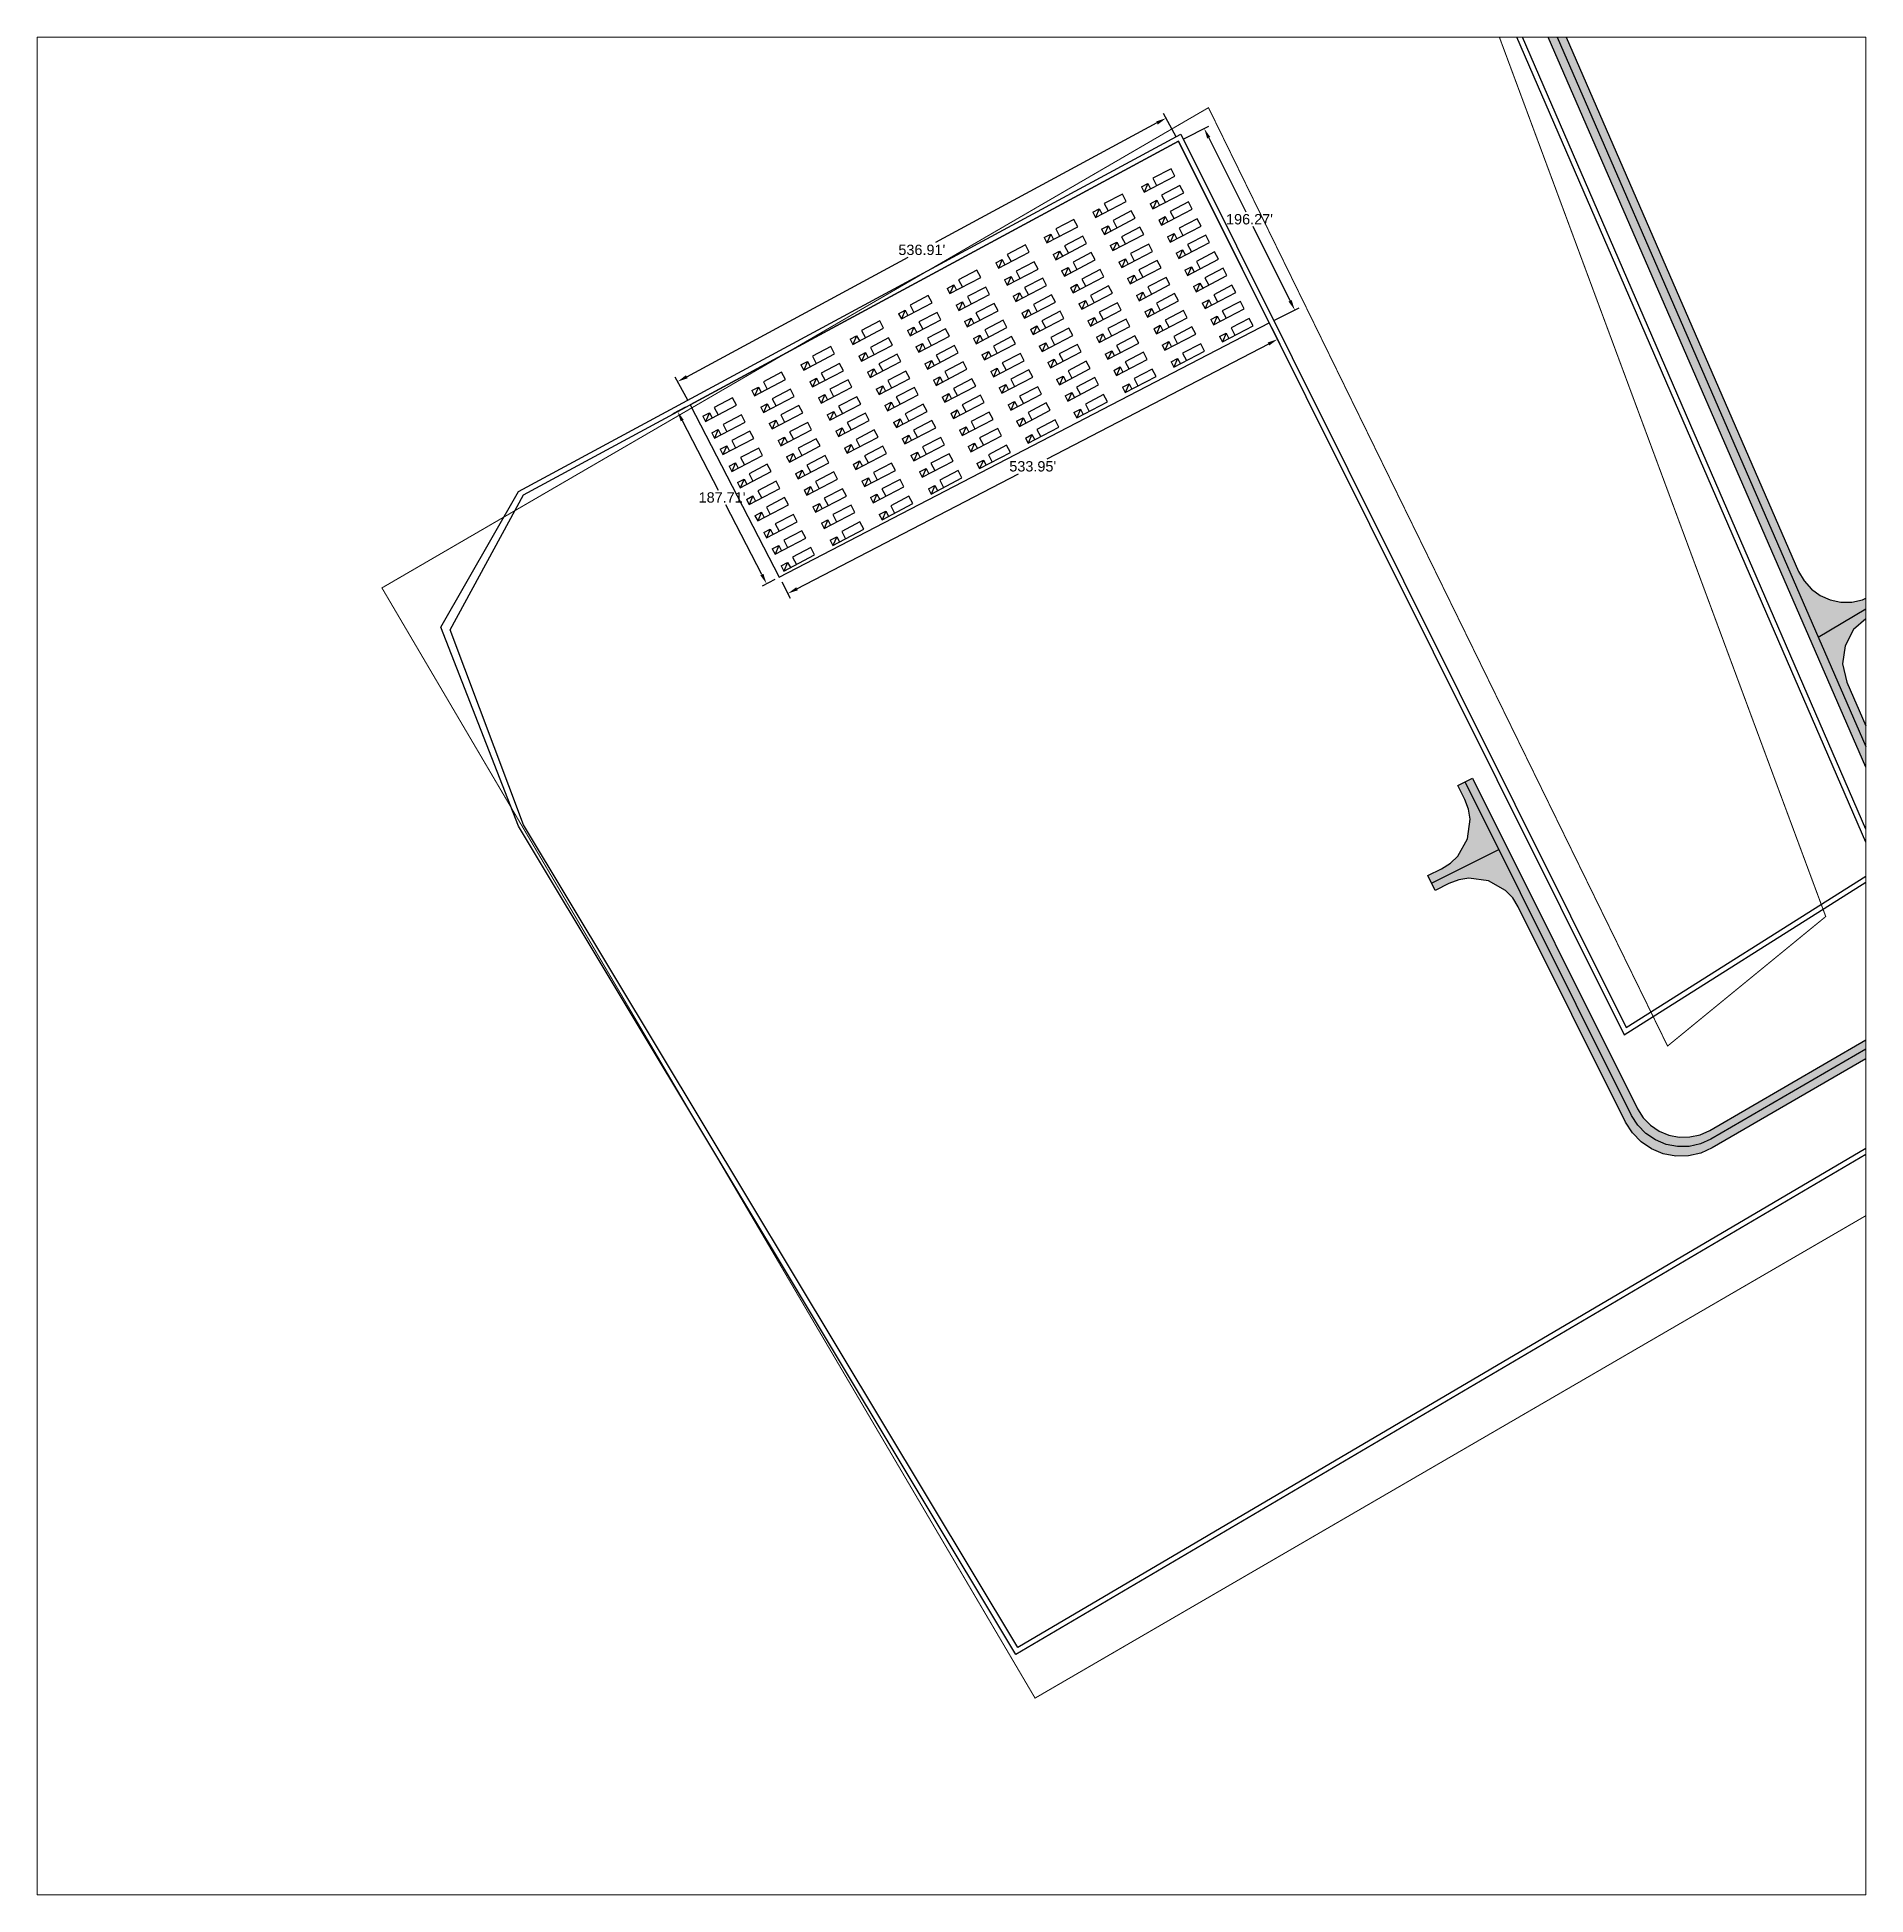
# Paper-space layout 'Layout1' of a CAD drawing. Header units: feet. Extents: x 11.2 to 29.6, y 4.8 to 23.6.
# The model-space entities are those that its viewports show. They can reach past a viewport. Long polylines and large blocks are cut down to what shows.
import ezdxf

# ---------------------------------------------------------------- set-up
doc = ezdxf.new("R2010")
doc.units = ezdxf.units.FT
doc.header["$MEASUREMENT"] = 0
doc.header["$PDSIZE"] = 5
doc.linetypes.add('HIDDEN2', pattern=[0.1875, 0.125, -0.0625])
doc.linetypes.add('TG-CENTER2', pattern=[0.37501, 0.25, -0.04167, 0.04167, -0.04167])
for name, color, linetype in [('BESS Dimensions', 3, 'Continuous'), ('C-FENCE', 7, 'FENCELINE1'), ('C-LOD', 2, 'LOD'), ('W-C-ROAD-CNTR', 7, 'TG-CENTER2'), ('W-C-ROAD-EDGE', 1, 'Continuous'), ('W-C-ROAD-HATCH', 253, 'Continuous')]:
    doc.layers.add(name, color=color, linetype=linetype)
doc.layers.add('C-ANNO-NPLT', color=2, linetype='Continuous', plot=False)
doc.styles.add('Linetypes', font='arial.ttf')
doc.styles.add('TG_DIMS', font='arial.ttf')
doc.linetypes.add('FENCELINE1', pattern='A,0.25,-0.1,[133,ltypeshp.shx,S=0.1,R=0,X=-0.1,Y=0],-0.1,1', length=1.45)
doc.linetypes.add('LOD', pattern='A,1,-0.2,["LOD",Linetypes,S=0.075,R=0,X=-0.15,Y=-0.05],-0.1', length=1.3)
doc.dimstyles.new('TG-PROPOSED-ANNO', dxfattribs={"dimtxt": 0.1, "dimasz": 0.1, "dimexe": 0.05, "dimexo": 0.05, "dimgap": 0.02, "dimtad": 0, "dimtih": 1, "dimtoh": 1, "dimdsep": 46, "dimtxsty": 'TG_DIMS', "dimcen": 0, "dimclrd": 256, "dimclre": 256, "dimclrt": 256, "dimaunit": 1, "dimadec": 6, "dimazin": 2, "dimtfac": 1, "dimtofl": 0, "dimtmove": 1, "dimatfit": 3, "dimfxl": 1, "dimtolj": 1, "dimtzin": 0, "dimarcsym": 0})

# ---------------------------------------------------------------- blocks, each defined once
blk = doc.blocks.new('*D118')
at = {"layer": 'BESS Dimensions', "lineweight": -2, "transparency": 16777216}
for p, q in [((2322282.3, 6723973.9), (2322270, 6723967.5)), ((2322279.1, 6723960.9), (2322313.9, 6723893.6)), ((2322356.1, 6723812), (2322321.3, 6723879.3)), ((2322368.6, 6723807.2), (2322356.3, 6723800.8))]:
    blk.add_line(p, q, dxfattribs=at)
at = {"layer": 'BESS Dimensions', "transparency": 16777216}
for points in [[(2322280.5, 6723961.7), (2322277.6, 6723960.2), (2322274.5, 6723969.8)], [(2322357.6, 6723812.7), (2322354.6, 6723811.2), (2322360.7, 6723803.1)]]:
    blk.add_solid(points, dxfattribs=at)
at = {"layer": 'Defpoints', "color": 0, "transparency": 16777216}
for p in [(2322286.8, 6723976.2), (2322360.7, 6723803.1), (2322373, 6723809.5)]:
    blk.add_point(p, dxfattribs=at)
at = {"layer": 'BESS Dimensions', "transparency": 16777216, "insert": (2322317.6, 6723886.5), "char_height": 10, "attachment_point": 5, "style": 'TG_DIMS'}
blk.add_mtext("\\A1;187.71'", dxfattribs=at)
blk = doc.blocks.new('*D119')
at = {"layer": 'BESS Dimensions', "lineweight": -2, "transparency": 16777216}
for p, q in [((2322849.2, 6724051.1), (2322857.4, 6724035.2)), ((2322846.2, 6724035), (2322631.9, 6723923.7)), ((2322390.1, 6723798.2), (2322604.5, 6723909.5)), ((2322375.3, 6723805), (2322383.6, 6723789.1))]:
    blk.add_line(p, q, dxfattribs=at)
at = {"layer": 'BESS Dimensions', "transparency": 16777216}
for points in [[(2322845.5, 6724036.5), (2322847, 6724033.6), (2322855.1, 6724039.7)], [(2322389.4, 6723799.7), (2322390.9, 6723796.7), (2322381.3, 6723793.6)]]:
    blk.add_solid(points, dxfattribs=at)
at = {"layer": 'Defpoints', "color": 0, "transparency": 16777216}
for p in [(2322846.9, 6724055.5), (2322855.1, 6724039.7), (2322373, 6723809.5)]:
    blk.add_point(p, dxfattribs=at)
at = {"layer": 'BESS Dimensions', "transparency": 16777216, "insert": (2322618.2, 6723916.6), "char_height": 10, "attachment_point": 5, "style": 'TG_DIMS'}
blk.add_mtext("\\A1;533.95'", dxfattribs=at)
blk = doc.blocks.new('*D120')
at = {"layer": 'BESS Dimensions', "lineweight": -2, "transparency": 16777216}
for p, q in [((2322738.4, 6724248.9), (2322524.1, 6724133.3)), ((2322756.9, 6724235.6), (2322744.8, 6724258)), ((2322283.5, 6724003.4), (2322497.7, 6724119)), ((2322284.4, 6723980.6), (2322272.3, 6724003.1))]:
    blk.add_line(p, q, dxfattribs=at)
at = {"layer": 'BESS Dimensions', "transparency": 16777216}
for points in [[(2322737.6, 6724250.4), (2322739.2, 6724247.4), (2322747.2, 6724253.6)], [(2322282.7, 6724004.9), (2322284.3, 6724001.9), (2322274.7, 6723998.7)]]:
    blk.add_solid(points, dxfattribs=at)
at = {"layer": 'Defpoints', "color": 0, "transparency": 16777216}
for p in [(2322759.3, 6724231.2), (2322274.7, 6723998.7), (2322286.8, 6723976.2)]:
    blk.add_point(p, dxfattribs=at)
at = {"layer": 'BESS Dimensions', "transparency": 16777216, "insert": (2322510.9, 6724126.1), "char_height": 10, "attachment_point": 5, "style": 'TG_DIMS'}
blk.add_mtext("\\A1;536.91'", dxfattribs=at)
blk = doc.blocks.new('*D121')
at = {"layer": 'BESS Dimensions', "lineweight": -2, "transparency": 16777216}
for p, q in [((2322763.8, 6724233.4), (2322788.6, 6724245.8)), ((2322788.5, 6724234.6), (2322824.3, 6724162.8)), ((2322867.2, 6724076.8), (2322831.4, 6724148.6)), ((2322851.4, 6724057.8), (2322876.1, 6724070.1))]:
    blk.add_line(p, q, dxfattribs=at)
at = {"layer": 'BESS Dimensions', "transparency": 16777216}
for points in [[(2322790, 6724235.3), (2322787, 6724233.8), (2322784.1, 6724243.5)], [(2322868.7, 6724077.6), (2322865.7, 6724076.1), (2322871.7, 6724067.9)]]:
    blk.add_solid(points, dxfattribs=at)
at = {"layer": 'Defpoints', "color": 0, "transparency": 16777216}
for p in [(2322759.3, 6724231.2), (2322784.1, 6724243.5), (2322846.9, 6724055.5)]:
    blk.add_point(p, dxfattribs=at)
at = {"layer": 'BESS Dimensions', "transparency": 16777216, "insert": (2322827.9, 6724155.7), "char_height": 10, "attachment_point": 5, "style": 'TG_DIMS'}
blk.add_mtext("\\A1;196.27'", dxfattribs=at)

msp = doc.modelspace()

# ---------------------------------------------------------------- hatches: boundary and pattern name
at = {"layer": 'W-C-ROAD-HATCH'}
h = msp.add_hatch(color=256, dxfattribs=at)
h.dxf.hatch_style = 1
edge = h.paths.add_edge_path()
edge.add_line((2323459.951, 6723364.145), (2323275.622, 6723257.083))
edge.add_arc((2323245.487, 6723308.966), 60, 206.503409, 300.148855, ccw=False)
edge.add_line((2323191.793, 6723282.191), (2323087.927, 6723490.483))
edge.add_arc((2323043.181, 6723468.17), 50, 26.503409, 116.503409)
edge.add_line((2323020.869, 6723512.916), (2323007.619, 6723506.309))
edge.add_line((2323007.619, 6723506.309), (2323000.479, 6723520.627))
edge.add_line((2323000.479, 6723520.627), (2323013.729, 6723527.234))
edge.add_arc((2322991.416, 6723571.98), 50, 296.503409, 386.503409)
edge.add_line((2323036.162, 6723594.292), (2323029.468, 6723607.716))
edge.add_line((2323029.468, 6723607.716), (2323043.786, 6723614.856))
edge.add_line((2323043.786, 6723614.856), (2323203.258, 6723295.053))
edge.add_arc((2323248.003, 6723317.366), 50, 206.503409, 300.148855)
edge.add_line((2323273.115, 6723274.13), (2323477.186, 6723392.658))
edge.add_arc((2323452.074, 6723435.894), 50, 300.148855, 383.499445)
edge.add_line((2323497.927, 6723455.831), (2323113.735, 6724339.436))
edge.add_arc((2323166.925, 6724362.563), 58, 194.642672, 203.499445, ccw=False)
edge.add_line((2323110.808, 6724347.901), (2323090.444, 6724425.844))
edge.add_arc((2323049.808, 6724415.227), 42, 14.642672, 29.170996)
edge.add_line((2323086.481, 6724435.699), (2323021.84, 6724551.498))
edge.add_arc((2323072.483, 6724579.768), 58, 203.499445, 209.170996, ccw=False)
edge.add_line((2323019.294, 6724556.641), (2322451.222, 6725863.151))
edge.add_arc((2322506.246, 6725887.075), 60, 119.555173, 203.499445, ccw=False)
edge.add_line((2322476.65, 6725939.268), (2322736.837, 6726086.806))
edge.add_line((2322736.837, 6726086.806), (2325708.502, 6727855.738))
edge.add_line((2325708.502, 6727855.738), (2325826.729, 6727926.114))
edge.add_arc((2325860.488, 6727869.402), 66, 115.796707, 120.763913, ccw=False)
edge.add_line((2325831.766, 6727928.824), (2325884.679, 6727954.4))
edge.add_arc((2325862.92, 6727999.417), 50, 295.796707, 305.379842)
edge.add_line((2325891.87, 6727958.65), (2325972.454, 6728015.876))
edge.add_arc((2326010.668, 6727962.064), 66, 112.358663, 125.379842, ccw=False)
edge.add_line((2325985.561, 6728023.102), (2326032.561, 6728042.435))
edge.add_arc((2326007.455, 6728103.473), 66, 292.358663, 300.783649)
edge.add_line((2326041.233, 6728046.772), (2328935.427, 6729770.938))
edge.add_arc((2328909.086, 6729813.437), 50, 301.790884, 380.064633)
edge.add_arc((2329003.017, 6729847.745), 50, -61.788946, 200.064633, ccw=False)
edge.add_line((2329026.653, 6729803.684), (2328967.848, 6729772.209))
edge.add_line((2328967.848, 6729772.209), (2328942.43, 6729756.455))
edge.add_line((2328942.43, 6729756.455), (2326096.789, 6728061.237))
edge.add_arc((2326122.379, 6728018.281), 50, 120.783291, 205.083089)
edge.add_line((2326077.094, 6727997.085), (2326165.288, 6727808.667))
edge.add_arc((2326210.572, 6727829.863), 50, 205.083089, 215.448382)
edge.add_line((2326169.84, 6727800.865), (2326420.787, 6727448.379))
edge.add_arc((2326461.519, 6727477.378), 50, 215.448382, 300.778752)
edge.add_line((2326487.105, 6727434.42), (2329287.327, 6729102.28))
edge.add_arc((2329260.986, 6729144.779), 50, 301.790884, 380.064633)
edge.add_arc((2329354.917, 6729179.087), 50, -61.788946, 200.064633, ccw=False)
edge.add_line((2329378.553, 6729135.027), (2329319.748, 6729103.551))
edge.add_line((2329319.748, 6729103.551), (2329294.33, 6729087.797))
edge.add_line((2329294.33, 6729087.797), (2326490.541, 6727417.844))
edge.add_arc((2326459.838, 6727469.393), 60, 215.448382, 300.778277, ccw=False)
edge.add_line((2326410.96, 6727434.595), (2326156.806, 6727791.585))
edge.add_arc((2326210.572, 6727829.863), 66, 205.083089, 215.448382, ccw=False)
edge.add_line((2326150.797, 6727801.884), (2326069.285, 6727976.026))
edge.add_arc((2326024, 6727954.829), 50, 25.083089, 35.429931)
edge.add_line((2326064.742, 6727983.814), (2326057.741, 6727993.654))
edge.add_arc((2326017, 6727964.669), 50, 35.429931, 112.358663)
edge.add_line((2325997.98, 6728010.91), (2325991.859, 6728008.392))
edge.add_arc((2326011.64, 6727960.301), 52, 112.358663, 125.379842)
edge.add_line((2325981.532, 6728002.698), (2325901.271, 6727945.702))
edge.add_arc((2325861.899, 6728001.145), 68, 295.796707, 305.379842, ccw=False)
edge.add_line((2325891.491, 6727939.921), (2325838.729, 6727914.419))
edge.add_arc((2325860.488, 6727869.402), 50, 115.796707, 120.763913)
edge.add_line((2325834.913, 6727912.366), (2325716.125, 6727841.655))
edge.add_line((2325716.125, 6727841.655), (2322744.876, 6726072.971))
edge.add_line((2322744.876, 6726072.971), (2322489.237, 6725928.012))
edge.add_arc((2322513.901, 6725884.518), 50, 119.555173, 203.499445)
edge.add_line((2322468.047, 6725864.581), (2322731.963, 6725257.6))
edge.add_arc((2322777.816, 6725277.537), 50, 203.499445, 300.790737)
edge.add_line((2322803.412, 6725234.585), (2325829.754, 6727037.984))
edge.add_arc((2325803.413, 6727080.483), 50, 301.790884, 380.064633)
edge.add_arc((2325897.343, 6727114.791), 50, -61.788946, 200.064633, ccw=False)
edge.add_line((2325920.98, 6727070.731), (2325862.175, 6727039.255))
edge.add_line((2325862.175, 6727039.255), (2325836.757, 6727023.501))
edge.add_line((2325836.757, 6727023.501), (2322798.852, 6725213.243))
edge.add_arc((2322824.447, 6725170.291), 50, 120.790737, 203.499445)
edge.add_line((2322778.594, 6725150.354), (2323033.967, 6724563.021))
edge.add_arc((2323072.483, 6724579.768), 42, 203.499445, 209.170996)
edge.add_line((2323035.81, 6724559.297), (2323100.452, 6724443.497))
edge.add_arc((2323049.808, 6724415.227), 58, 14.642672, 29.170996, ccw=False)
edge.add_line((2323105.924, 6724429.889), (2323126.289, 6724351.945))
edge.add_arc((2323166.925, 6724362.563), 42, 194.642672, 203.499445)
edge.add_line((2323128.408, 6724345.816), (2323359.186, 6723815.049))
edge.add_arc((2323405.039, 6723834.986), 50, 203.499445, 300.847461)
edge.add_line((2323430.677, 6723792.059), (2323514.492, 6723842.117))
edge.add_line((2323514.492, 6723842.117), (2325645.446, 6725111.355))
edge.add_line((2325645.446, 6725111.355), (2325660.117, 6725120.093))
edge.add_arc((2325634.53, 6725163.05), 50, 300.778858, 360)
edge.add_line((2325684.53, 6725163.05), (2325684.53, 6725243.37))
edge.add_arc((2325744.53, 6725243.37), 60, 128.435555, 180, ccw=False)
edge.add_line((2325707.232, 6725290.368), (2325717.985, 6725298.902))
edge.add_arc((2325686.903, 6725338.067), 50, 308.435555, 397.288584)
edge.add_line((2325726.683, 6725368.358), (2325725.199, 6725370.308))
edge.add_line((2325725.199, 6725370.308), (2325796.997, 6725276.021))
edge.add_line((2325796.997, 6725276.021), (2325796.974, 6725276.051))
edge.add_arc((2325757.194, 6725245.76), 50, 37.288584, 128.435555)
edge.add_line((2325726.112, 6725284.925), (2325719.449, 6725279.637))
edge.add_arc((2325750.53, 6725240.472), 50, 128.435555, 180)
edge.add_line((2325700.53, 6725240.472), (2325700.53, 6725159.641))
edge.add_arc((2325640.53, 6725159.641), 60, -59.221142, 0, ccw=False)
edge.add_line((2325671.234, 6725108.092), (2325653.633, 6725097.608))
edge.add_line((2325653.633, 6725097.608), (2323522.687, 6723828.375))
edge.add_line((2323522.687, 6723828.375), (2323426.038, 6723770.652))
edge.add_arc((2323451.676, 6723727.725), 50, 120.847461, 203.499445)
edge.add_line((2323405.823, 6723707.788), (2323514.089, 6723458.763))
edge.add_arc((2323455.89, 6723434.641), 63, -59.851145, 22.511986, ccw=False)
edge.add_line((2323487.531, 6723380.164), (2323459.951, 6723364.145))

# ---------------------------------------------------------------- linework, layer by layer
at = {"layer": 'BESS Dimensions'}
for p, q in [((2322759.291, 6724231.177), (2322286.79, 6723976.192)), ((2322846.876, 6724055.535), (2322759.291, 6724231.177)), ((2322725.918, 6724182.042), (2322755.678, 6724197.604)), ((2322751.971, 6724204.693), (2322734.359, 6724195.483)), ((2322734.359, 6724195.483), (2322738.066, 6724188.394)), ((2322755.678, 6724197.604), (2322751.971, 6724204.693)), ((2322705.005, 6724180.134), (2322687.392, 6724170.924)), ((2322708.712, 6724173.045), (2322705.005, 6724180.134)), ((2322723.265, 6724187.115), (2322729.579, 6724190.417)), ((2322723.265, 6724187.115), (2322725.918, 6724182.042)), ((2322729.579, 6724190.417), (2322725.918, 6724182.042)), ((2322729.579, 6724190.417), (2322732.232, 6724185.343)), ((2322734.464, 6724165.7), (2322764.224, 6724181.261)), ((2322760.517, 6724188.351), (2322742.904, 6724179.141)), ((2322742.904, 6724179.141), (2322746.611, 6724172.052)), ((2322764.224, 6724181.261), (2322760.517, 6724188.351)), ((2322676.299, 6724162.556), (2322682.613, 6724165.858)), ((2322676.299, 6724162.556), (2322678.952, 6724157.483)), ((2322678.952, 6724157.483), (2322708.712, 6724173.045)), ((2322682.613, 6724165.858), (2322678.952, 6724157.483)), ((2322682.613, 6724165.858), (2322685.266, 6724160.784)), ((2322687.392, 6724170.924), (2322691.099, 6724163.835)), ((2322713.55, 6724163.792), (2322695.938, 6724154.582)), ((2322717.257, 6724156.702), (2322713.55, 6724163.792)), ((2322731.811, 6724170.773), (2322738.125, 6724174.074)), ((2322731.811, 6724170.773), (2322734.464, 6724165.7)), ((2322738.125, 6724174.074), (2322734.464, 6724165.7)), ((2322738.125, 6724174.074), (2322740.778, 6724169.001)), ((2322740.063, 6724154.992), (2322746.377, 6724158.293)), ((2322742.716, 6724149.918), (2322772.476, 6724165.48)), ((2322746.377, 6724158.293), (2322742.716, 6724149.918)), ((2322746.377, 6724158.293), (2322749.03, 6724153.22)), ((2322768.769, 6724172.57), (2322751.156, 6724163.36)), ((2322751.156, 6724163.36), (2322754.863, 6724156.271)), ((2322772.476, 6724165.48), (2322768.769, 6724172.57)), ((2322629.332, 6724137.997), (2322635.646, 6724141.299)), ((2322631.985, 6724132.924), (2322661.745, 6724148.485)), ((2322635.646, 6724141.299), (2322631.985, 6724132.924)), ((2322635.646, 6724141.299), (2322638.299, 6724136.225)), ((2322658.038, 6724155.575), (2322640.426, 6724146.365)), ((2322640.426, 6724146.365), (2322644.133, 6724139.276)), ((2322661.745, 6724148.485), (2322658.038, 6724155.575)), ((2322684.844, 6724146.214), (2322691.158, 6724149.515)), ((2322684.844, 6724146.214), (2322687.497, 6724141.14)), ((2322687.497, 6724141.14), (2322717.257, 6724156.702)), ((2322691.158, 6724149.515), (2322687.497, 6724141.14)), ((2322691.158, 6724149.515), (2322693.811, 6724144.442)), ((2322695.749, 6724125.359), (2322725.509, 6724140.921)), ((2322695.938, 6724154.582), (2322699.645, 6724147.493)), ((2322721.802, 6724148.01), (2322704.19, 6724138.801)), ((2322725.509, 6724140.921), (2322721.802, 6724148.01)), ((2322740.063, 6724154.992), (2322742.716, 6724149.918)), ((2322748.608, 6724138.649), (2322754.922, 6724141.951)), ((2322751.261, 6724133.576), (2322781.021, 6724149.138)), ((2322754.922, 6724141.951), (2322751.261, 6724133.576)), ((2322754.922, 6724141.951), (2322757.575, 6724136.878)), ((2322777.314, 6724156.227), (2322759.702, 6724147.018)), ((2322759.702, 6724147.018), (2322763.409, 6724139.928)), ((2322785.566, 6724140.446), (2322767.954, 6724131.237)), ((2322781.021, 6724149.138), (2322777.314, 6724156.227)), ((2322789.273, 6724133.357), (2322785.566, 6724140.446)), ((2322585.019, 6724108.365), (2322614.779, 6724123.926)), ((2322611.072, 6724131.016), (2322593.459, 6724121.806)), ((2322593.459, 6724121.806), (2322597.166, 6724114.717)), ((2322614.779, 6724123.926), (2322611.072, 6724131.016)), ((2322629.332, 6724137.997), (2322631.985, 6724132.924)), ((2322637.878, 6724121.655), (2322644.192, 6724124.956)), ((2322637.878, 6724121.655), (2322640.531, 6724116.581)), ((2322640.531, 6724116.581), (2322670.291, 6724132.143)), ((2322644.192, 6724124.956), (2322640.531, 6724116.581)), ((2322644.192, 6724124.956), (2322646.845, 6724119.883)), ((2322666.584, 6724139.232), (2322648.971, 6724130.023)), ((2322648.971, 6724130.023), (2322652.678, 6724122.934)), ((2322674.836, 6724123.451), (2322657.223, 6724114.242)), ((2322670.291, 6724132.143), (2322666.584, 6724139.232)), ((2322678.543, 6724116.362), (2322674.836, 6724123.451)), ((2322693.096, 6724130.433), (2322699.41, 6724133.734)), ((2322693.096, 6724130.433), (2322695.749, 6724125.359)), ((2322699.41, 6724133.734), (2322695.749, 6724125.359)), ((2322699.41, 6724133.734), (2322702.063, 6724128.661)), ((2322704.19, 6724138.801), (2322707.897, 6724131.712)), ((2322704.295, 6724109.017), (2322734.055, 6724124.579)), ((2322730.348, 6724131.668), (2322712.735, 6724122.459)), ((2322712.735, 6724122.459), (2322716.442, 6724115.369)), ((2322734.055, 6724124.579), (2322730.348, 6724131.668)), ((2322748.608, 6724138.649), (2322751.261, 6724133.576)), ((2322756.86, 6724122.868), (2322763.174, 6724126.17)), ((2322756.86, 6724122.868), (2322759.513, 6724117.795)), ((2322759.513, 6724117.795), (2322789.273, 6724133.357)), ((2322763.174, 6724126.17), (2322759.513, 6724117.795)), ((2322763.174, 6724126.17), (2322765.827, 6724121.097)), ((2322767.954, 6724131.237), (2322771.661, 6724124.147)), ((2322794.112, 6724124.104), (2322776.499, 6724114.894)), ((2322797.819, 6724117.015), (2322794.112, 6724124.104)), ((2322564.105, 6724106.457), (2322546.493, 6724097.247)), ((2322567.812, 6724099.367), (2322564.105, 6724106.457)), ((2322582.366, 6724113.438), (2322588.68, 6724116.739)), ((2322582.366, 6724113.438), (2322585.019, 6724108.365)), ((2322588.68, 6724116.739), (2322585.019, 6724108.365)), ((2322588.68, 6724116.739), (2322591.333, 6724111.666)), ((2322593.564, 6724092.022), (2322623.324, 6724107.584)), ((2322619.617, 6724114.673), (2322602.005, 6724105.464)), ((2322602.005, 6724105.464), (2322605.712, 6724098.374)), ((2322623.324, 6724107.584), (2322619.617, 6724114.673)), ((2322646.13, 6724105.874), (2322652.444, 6724109.175)), ((2322646.13, 6724105.874), (2322648.783, 6724100.8)), ((2322648.783, 6724100.8), (2322678.543, 6724116.362)), ((2322652.444, 6724109.175), (2322648.783, 6724100.8)), ((2322652.444, 6724109.175), (2322655.097, 6724104.102)), ((2322657.223, 6724114.242), (2322660.93, 6724107.152)), ((2322683.381, 6724107.109), (2322665.769, 6724097.9)), ((2322687.088, 6724100.02), (2322683.381, 6724107.109)), ((2322701.642, 6724114.09), (2322707.956, 6724117.392)), ((2322701.642, 6724114.09), (2322704.295, 6724109.017)), ((2322707.956, 6724117.392), (2322704.295, 6724109.017)), ((2322707.956, 6724117.392), (2322710.609, 6724112.319)), ((2322712.547, 6724093.236), (2322742.307, 6724108.798)), ((2322738.6, 6724115.887), (2322720.987, 6724106.678)), ((2322720.987, 6724106.678), (2322724.694, 6724099.588)), ((2322742.307, 6724108.798), (2322738.6, 6724115.887)), ((2322765.406, 6724106.526), (2322771.72, 6724109.828)), ((2322765.406, 6724106.526), (2322768.059, 6724101.453)), ((2322768.059, 6724101.453), (2322797.819, 6724117.015)), ((2322771.72, 6724109.828), (2322768.059, 6724101.453)), ((2322771.72, 6724109.828), (2322774.373, 6724104.754)), ((2322776.499, 6724114.894), (2322780.206, 6724107.805)), ((2322802.364, 6724108.323), (2322784.751, 6724099.113)), ((2322806.071, 6724101.234), (2322802.364, 6724108.323)), ((2322535.399, 6724088.879), (2322541.713, 6724092.18)), ((2322535.399, 6724088.879), (2322538.052, 6724083.806)), ((2322538.052, 6724083.806), (2322567.812, 6724099.367)), ((2322541.713, 6724092.18), (2322538.052, 6724083.806)), ((2322541.713, 6724092.18), (2322544.366, 6724087.107)), ((2322546.493, 6724097.247), (2322550.2, 6724090.158)), ((2322572.651, 6724090.114), (2322555.038, 6724080.905)), ((2322576.358, 6724083.025), (2322572.651, 6724090.114)), ((2322590.911, 6724097.096), (2322597.225, 6724100.397)), ((2322590.911, 6724097.096), (2322593.564, 6724092.022)), ((2322597.225, 6724100.397), (2322593.564, 6724092.022)), ((2322597.225, 6724100.397), (2322599.878, 6724095.324)), ((2322601.816, 6724076.241), (2322631.576, 6724091.803)), ((2322627.869, 6724098.892), (2322610.257, 6724089.683)), ((2322610.257, 6724089.683), (2322613.964, 6724082.593)), ((2322631.576, 6724091.803), (2322627.869, 6724098.892)), ((2322654.675, 6724089.531), (2322660.989, 6724092.833)), ((2322654.675, 6724089.531), (2322657.328, 6724084.458)), ((2322657.328, 6724084.458), (2322687.088, 6724100.02)), ((2322660.989, 6724092.833), (2322657.328, 6724084.458)), ((2322660.989, 6724092.833), (2322663.642, 6724087.76)), ((2322665.769, 6724097.9), (2322669.476, 6724090.81)), ((2322691.633, 6724091.328), (2322674.021, 6724082.118)), ((2322695.34, 6724084.239), (2322691.633, 6724091.328)), ((2322709.894, 6724098.309), (2322716.208, 6724101.611)), ((2322709.894, 6724098.309), (2322712.547, 6724093.236)), ((2322716.208, 6724101.611), (2322712.547, 6724093.236)), ((2322716.208, 6724101.611), (2322718.861, 6724096.538)), ((2322721.092, 6724076.894), (2322750.852, 6724092.456)), ((2322747.145, 6724099.545), (2322729.533, 6724090.335)), ((2322729.533, 6724090.335), (2322733.24, 6724083.246)), ((2322750.852, 6724092.456), (2322747.145, 6724099.545)), ((2322773.658, 6724090.745), (2322779.972, 6724094.047)), ((2322773.658, 6724090.745), (2322776.311, 6724085.672)), ((2322776.311, 6724085.672), (2322806.071, 6724101.234)), ((2322779.972, 6724094.047), (2322776.311, 6724085.672)), ((2322779.972, 6724094.047), (2322782.625, 6724088.973)), ((2322784.751, 6724099.113), (2322788.458, 6724092.024)), ((2322810.909, 6724091.981), (2322793.297, 6724082.771)), ((2322814.616, 6724084.891), (2322810.909, 6724091.981)), ((2322491.086, 6724059.246), (2322520.846, 6724074.808)), ((2322517.139, 6724081.898), (2322499.526, 6724072.688)), ((2322499.526, 6724072.688), (2322503.233, 6724065.599)), ((2322520.846, 6724074.808), (2322517.139, 6724081.898)), ((2322543.945, 6724072.537), (2322550.259, 6724075.838)), ((2322543.945, 6724072.537), (2322546.598, 6724067.463)), ((2322546.598, 6724067.463), (2322576.358, 6724083.025)), ((2322550.259, 6724075.838), (2322546.598, 6724067.463)), ((2322550.259, 6724075.838), (2322552.912, 6724070.765)), ((2322555.038, 6724080.905), (2322558.745, 6724073.815)), ((2322580.903, 6724074.333), (2322563.29, 6724065.124)), ((2322584.61, 6724067.244), (2322580.903, 6724074.333)), ((2322599.163, 6724081.315), (2322605.477, 6724084.616)), ((2322599.163, 6724081.315), (2322601.816, 6724076.241)), ((2322605.477, 6724084.616), (2322601.816, 6724076.241)), ((2322605.477, 6724084.616), (2322608.13, 6724079.543)), ((2322607.709, 6724064.972), (2322614.023, 6724068.274)), ((2322610.362, 6724059.899), (2322640.122, 6724075.461)), ((2322614.023, 6724068.274), (2322610.362, 6724059.899)), ((2322614.023, 6724068.274), (2322616.676, 6724063.201)), ((2322636.415, 6724082.55), (2322618.802, 6724073.34)), ((2322618.802, 6724073.34), (2322622.509, 6724066.251)), ((2322640.122, 6724075.461), (2322636.415, 6724082.55)), ((2322662.927, 6724073.75), (2322669.241, 6724077.052)), ((2322662.927, 6724073.75), (2322665.58, 6724068.677)), ((2322665.58, 6724068.677), (2322695.34, 6724084.239)), ((2322669.241, 6724077.052), (2322665.58, 6724068.677)), ((2322669.241, 6724077.052), (2322671.894, 6724071.979)), ((2322674.021, 6724082.118), (2322677.728, 6724075.029)), ((2322674.126, 6724052.335), (2322703.886, 6724067.897)), ((2322700.179, 6724074.986), (2322682.566, 6724065.776)), ((2322703.886, 6724067.897), (2322700.179, 6724074.986)), ((2322718.439, 6724081.967), (2322724.753, 6724085.269)), ((2322718.439, 6724081.967), (2322721.092, 6724076.894)), ((2322724.753, 6724085.269), (2322721.092, 6724076.894)), ((2322724.753, 6724085.269), (2322727.406, 6724080.195)), ((2322726.691, 6724066.186), (2322733.005, 6724069.488)), ((2322729.344, 6724061.113), (2322759.104, 6724076.675)), ((2322733.005, 6724069.488), (2322729.344, 6724061.113)), ((2322733.005, 6724069.488), (2322735.658, 6724064.414)), ((2322755.397, 6724083.764), (2322737.785, 6724074.554)), ((2322737.785, 6724074.554), (2322741.492, 6724067.465)), ((2322759.104, 6724076.675), (2322755.397, 6724083.764)), ((2322782.203, 6724074.403), (2322788.517, 6724077.704)), ((2322782.203, 6724074.403), (2322784.856, 6724069.33)), ((2322784.856, 6724069.33), (2322814.616, 6724084.891)), ((2322788.517, 6724077.704), (2322784.856, 6724069.33)), ((2322788.517, 6724077.704), (2322791.17, 6724072.631)), ((2322793.108, 6724053.549), (2322822.868, 6724069.11)), ((2322793.297, 6724082.771), (2322797.004, 6724075.682)), ((2322819.161, 6724076.2), (2322801.549, 6724066.99)), ((2322822.868, 6724069.11), (2322819.161, 6724076.2)), ((2322373.013, 6723809.454), (2322846.876, 6724055.535)), ((2322444.119, 6724034.687), (2322473.879, 6724050.249)), ((2322470.172, 6724057.339), (2322452.56, 6724048.129)), ((2322473.879, 6724050.249), (2322470.172, 6724057.339)), ((2322488.433, 6724064.32), (2322494.747, 6724067.621)), ((2322488.433, 6724064.32), (2322491.086, 6724059.246)), ((2322494.747, 6724067.621), (2322491.086, 6724059.246)), ((2322494.747, 6724067.621), (2322497.4, 6724062.548)), ((2322496.978, 6724047.977), (2322503.292, 6724051.279)), ((2322499.631, 6724042.904), (2322529.391, 6724058.466)), ((2322503.292, 6724051.279), (2322499.631, 6724042.904)), ((2322503.292, 6724051.279), (2322505.945, 6724046.206)), ((2322525.684, 6724065.555), (2322508.072, 6724056.346)), ((2322508.072, 6724056.346), (2322511.779, 6724049.256)), ((2322533.936, 6724049.774), (2322516.324, 6724040.565)), ((2322529.391, 6724058.466), (2322525.684, 6724065.555)), ((2322537.643, 6724042.685), (2322533.936, 6724049.774)), ((2322552.197, 6724056.756), (2322558.511, 6724060.057)), ((2322552.197, 6724056.756), (2322554.85, 6724051.682)), ((2322554.85, 6724051.682), (2322584.61, 6724067.244)), ((2322558.511, 6724060.057), (2322554.85, 6724051.682)), ((2322558.511, 6724060.057), (2322561.164, 6724054.984)), ((2322563.29, 6724065.124), (2322566.997, 6724058.034)), ((2322563.395, 6724035.34), (2322593.155, 6724050.902)), ((2322589.448, 6724057.991), (2322571.836, 6724048.781)), ((2322593.155, 6724050.902), (2322589.448, 6724057.991)), ((2322607.709, 6724064.972), (2322610.362, 6724059.899)), ((2322615.961, 6724049.191), (2322622.275, 6724052.493)), ((2322618.614, 6724044.118), (2322648.374, 6724059.68)), ((2322622.275, 6724052.493), (2322618.614, 6724044.118)), ((2322622.275, 6724052.493), (2322624.928, 6724047.42)), ((2322644.667, 6724066.769), (2322627.054, 6724057.559)), ((2322627.054, 6724057.559), (2322630.761, 6724050.47)), ((2322653.212, 6724050.427), (2322635.6, 6724041.217)), ((2322648.374, 6724059.68), (2322644.667, 6724066.769)), ((2322656.919, 6724043.337), (2322653.212, 6724050.427)), ((2322671.473, 6724057.408), (2322677.787, 6724060.71)), ((2322671.473, 6724057.408), (2322674.126, 6724052.335)), ((2322677.787, 6724060.71), (2322674.126, 6724052.335)), ((2322677.787, 6724060.71), (2322680.44, 6724055.636)), ((2322682.378, 6724036.554), (2322712.138, 6724052.115)), ((2322682.566, 6724065.776), (2322686.273, 6724058.687)), ((2322708.431, 6724059.205), (2322690.818, 6724049.995)), ((2322690.818, 6724049.995), (2322694.525, 6724042.906)), ((2322712.138, 6724052.115), (2322708.431, 6724059.205)), ((2322726.691, 6724066.186), (2322729.344, 6724061.113)), ((2322735.237, 6724049.844), (2322741.551, 6724053.145)), ((2322735.237, 6724049.844), (2322737.89, 6724044.771)), ((2322737.89, 6724044.771), (2322767.65, 6724060.332)), ((2322741.551, 6724053.145), (2322737.89, 6724044.771)), ((2322741.551, 6724053.145), (2322744.203, 6724048.072)), ((2322763.943, 6724067.422), (2322746.33, 6724058.212)), ((2322746.33, 6724058.212), (2322750.037, 6724051.123)), ((2322772.195, 6724051.641), (2322754.582, 6724042.431)), ((2322767.65, 6724060.332), (2322763.943, 6724067.422)), ((2322775.902, 6724044.551), (2322772.195, 6724051.641)), ((2322790.455, 6724058.622), (2322796.769, 6724061.923)), ((2322790.455, 6724058.622), (2322793.108, 6724053.549)), ((2322796.769, 6724061.923), (2322793.108, 6724053.549)), ((2322796.769, 6724061.923), (2322799.422, 6724056.85)), ((2322801.549, 6724066.99), (2322805.256, 6724059.901)), ((2322801.654, 6724037.206), (2322831.414, 6724052.768)), ((2322827.707, 6724059.857), (2322810.094, 6724050.648)), ((2322810.094, 6724050.648), (2322813.801, 6724043.558)), ((2322831.414, 6724052.768), (2322827.707, 6724059.857)), ((2322422.689, 6724032.509), (2322405.077, 6724023.3)), ((2322426.396, 6724025.42), (2322422.689, 6724032.509)), ((2322441.466, 6724039.761), (2322447.78, 6724043.062)), ((2322441.466, 6724039.761), (2322444.119, 6724034.687)), ((2322447.78, 6724043.062), (2322444.119, 6724034.687)), ((2322447.78, 6724043.062), (2322450.433, 6724037.989)), ((2322452.56, 6724048.129), (2322456.267, 6724041.04)), ((2322452.665, 6724018.345), (2322482.425, 6724033.907)), ((2322478.718, 6724040.996), (2322461.105, 6724031.787)), ((2322461.105, 6724031.787), (2322464.812, 6724024.697)), ((2322482.425, 6724033.907), (2322478.718, 6724040.996)), ((2322496.978, 6724047.977), (2322499.631, 6724042.904)), ((2322505.23, 6724032.196), (2322511.544, 6724035.498)), ((2322505.23, 6724032.196), (2322507.883, 6724027.123)), ((2322507.883, 6724027.123), (2322537.643, 6724042.685)), ((2322511.544, 6724035.498), (2322507.883, 6724027.123)), ((2322511.544, 6724035.498), (2322514.197, 6724030.425)), ((2322516.324, 6724040.565), (2322520.031, 6724033.475)), ((2322542.482, 6724033.432), (2322524.869, 6724024.222)), ((2322546.189, 6724026.343), (2322542.482, 6724033.432)), ((2322560.742, 6724040.413), (2322567.056, 6724043.715)), ((2322560.742, 6724040.413), (2322563.395, 6724035.34)), ((2322567.056, 6724043.715), (2322563.395, 6724035.34)), ((2322567.056, 6724043.715), (2322569.709, 6724038.642)), ((2322571.647, 6724019.559), (2322601.407, 6724035.121)), ((2322571.836, 6724048.781), (2322575.543, 6724041.692)), ((2322597.7, 6724042.21), (2322580.088, 6724033)), ((2322580.088, 6724033), (2322583.795, 6724025.911)), ((2322601.407, 6724035.121), (2322597.7, 6724042.21)), ((2322615.961, 6724049.191), (2322618.614, 6724044.118)), ((2322624.506, 6724032.849), (2322630.82, 6724036.151)), ((2322624.506, 6724032.849), (2322627.159, 6724027.776)), ((2322627.159, 6724027.776), (2322656.919, 6724043.337)), ((2322630.82, 6724036.151), (2322627.159, 6724027.776)), ((2322630.82, 6724036.151), (2322633.473, 6724031.077)), ((2322635.6, 6724041.217), (2322639.307, 6724034.128)), ((2322661.464, 6724034.646), (2322643.852, 6724025.436)), ((2322665.171, 6724027.556), (2322661.464, 6724034.646)), ((2322679.725, 6724041.627), (2322686.039, 6724044.929)), ((2322679.725, 6724041.627), (2322682.378, 6724036.554)), ((2322686.039, 6724044.929), (2322682.378, 6724036.554)), ((2322686.039, 6724044.929), (2322688.692, 6724039.855)), ((2322690.923, 6724020.211), (2322720.683, 6724035.773)), ((2322716.976, 6724042.863), (2322699.364, 6724033.653)), ((2322699.364, 6724033.653), (2322703.071, 6724026.564)), ((2322720.683, 6724035.773), (2322716.976, 6724042.863)), ((2322743.489, 6724034.063), (2322749.803, 6724037.364)), ((2322743.489, 6724034.063), (2322746.142, 6724028.989)), ((2322746.142, 6724028.989), (2322775.902, 6724044.551)), ((2322749.803, 6724037.364), (2322746.142, 6724028.989)), ((2322749.803, 6724037.364), (2322752.455, 6724032.291)), ((2322754.582, 6724042.431), (2322758.289, 6724035.342)), ((2322780.74, 6724035.298), (2322763.128, 6724026.089)), ((2322784.447, 6724028.209), (2322780.74, 6724035.298)), ((2322799.001, 6724042.28), (2322805.315, 6724045.581)), ((2322799.001, 6724042.28), (2322801.654, 6724037.206)), ((2322805.315, 6724045.581), (2322801.654, 6724037.206)), ((2322805.315, 6724045.581), (2322807.967, 6724040.508)), ((2322393.983, 6724014.931), (2322400.297, 6724018.233)), ((2322393.983, 6724014.931), (2322396.636, 6724009.858)), ((2322396.636, 6724009.858), (2322426.396, 6724025.42)), ((2322400.297, 6724018.233), (2322396.636, 6724009.858)), ((2322400.297, 6724018.233), (2322402.95, 6724013.16)), ((2322405.077, 6724023.3), (2322408.784, 6724016.21)), ((2322431.234, 6724016.167), (2322413.622, 6724006.957)), ((2322434.941, 6724009.078), (2322431.234, 6724016.167)), ((2322450.012, 6724023.418), (2322456.326, 6724026.72)), ((2322450.012, 6724023.418), (2322452.665, 6724018.345)), ((2322456.326, 6724026.72), (2322452.665, 6724018.345)), ((2322456.326, 6724026.72), (2322458.979, 6724021.647)), ((2322460.917, 6724002.564), (2322490.677, 6724018.126)), ((2322486.97, 6724025.215), (2322469.357, 6724016.006)), ((2322469.357, 6724016.006), (2322473.064, 6724008.916)), ((2322490.677, 6724018.126), (2322486.97, 6724025.215)), ((2322513.776, 6724015.854), (2322520.09, 6724019.156)), ((2322513.776, 6724015.854), (2322516.429, 6724010.781)), ((2322516.429, 6724010.781), (2322546.189, 6724026.343)), ((2322520.09, 6724019.156), (2322516.429, 6724010.781)), ((2322520.09, 6724019.156), (2322522.743, 6724014.082)), ((2322524.869, 6724024.222), (2322528.576, 6724017.133)), ((2322550.734, 6724017.651), (2322533.121, 6724008.441)), ((2322554.441, 6724010.562), (2322550.734, 6724017.651)), ((2322568.994, 6724024.632), (2322575.308, 6724027.934)), ((2322568.994, 6724024.632), (2322571.647, 6724019.559)), ((2322575.308, 6724027.934), (2322571.647, 6724019.559)), ((2322575.308, 6724027.934), (2322577.961, 6724022.86)), ((2322580.193, 6724003.217), (2322609.953, 6724018.778)), ((2322606.246, 6724025.868), (2322588.633, 6724016.658)), ((2322588.633, 6724016.658), (2322592.34, 6724009.569)), ((2322609.953, 6724018.778), (2322606.246, 6724025.868)), ((2322632.758, 6724017.068), (2322639.072, 6724020.37)), ((2322632.758, 6724017.068), (2322635.411, 6724011.995)), ((2322635.411, 6724011.995), (2322665.171, 6724027.556)), ((2322639.072, 6724020.37), (2322635.411, 6724011.995)), ((2322639.072, 6724020.37), (2322641.725, 6724015.296)), ((2322643.852, 6724025.436), (2322647.559, 6724018.347)), ((2322670.01, 6724018.303), (2322652.397, 6724009.094)), ((2322673.717, 6724011.214), (2322670.01, 6724018.303)), ((2322688.27, 6724025.285), (2322694.584, 6724028.586)), ((2322688.27, 6724025.285), (2322690.923, 6724020.211)), ((2322694.584, 6724028.586), (2322690.923, 6724020.211)), ((2322694.584, 6724028.586), (2322697.237, 6724023.513)), ((2322699.175, 6724004.43), (2322728.935, 6724019.992)), ((2322725.228, 6724027.081), (2322707.616, 6724017.872)), ((2322707.616, 6724017.872), (2322711.323, 6724010.783)), ((2322728.935, 6724019.992), (2322725.228, 6724027.081)), ((2322752.034, 6724017.72), (2322758.348, 6724021.022)), ((2322752.034, 6724017.72), (2322754.687, 6724012.647)), ((2322754.687, 6724012.647), (2322784.447, 6724028.209)), ((2322758.348, 6724021.022), (2322754.687, 6724012.647)), ((2322758.348, 6724021.022), (2322761.001, 6724015.949)), ((2322763.128, 6724026.089), (2322766.835, 6724018.999)), ((2322349.152, 6723985.029), (2322378.913, 6724000.591)), ((2322375.206, 6724007.68), (2322357.593, 6723998.47)), ((2322357.593, 6723998.47), (2322361.3, 6723991.381)), ((2322378.913, 6724000.591), (2322375.206, 6724007.68)), ((2322402.528, 6723998.589), (2322408.842, 6724001.891)), ((2322402.528, 6723998.589), (2322405.181, 6723993.516)), ((2322405.181, 6723993.516), (2322434.941, 6724009.078)), ((2322408.842, 6724001.891), (2322405.181, 6723993.516)), ((2322408.842, 6724001.891), (2322411.495, 6723996.817)), ((2322413.622, 6724006.957), (2322417.329, 6723999.868)), ((2322439.486, 6724000.386), (2322421.874, 6723991.176)), ((2322443.193, 6723993.297), (2322439.486, 6724000.386)), ((2322458.264, 6724007.637), (2322464.578, 6724010.939)), ((2322458.264, 6724007.637), (2322460.917, 6724002.564)), ((2322464.578, 6724010.939), (2322460.917, 6724002.564)), ((2322464.578, 6724010.939), (2322467.231, 6724005.866)), ((2322469.462, 6723986.222), (2322499.222, 6724001.784)), ((2322495.515, 6724008.873), (2322477.903, 6723999.663)), ((2322477.903, 6723999.663), (2322481.61, 6723992.574)), ((2322499.222, 6724001.784), (2322495.515, 6724008.873)), ((2322522.028, 6724000.073), (2322528.342, 6724003.375)), ((2322522.028, 6724000.073), (2322524.681, 6723995)), ((2322524.681, 6723995), (2322554.441, 6724010.562)), ((2322528.342, 6724003.375), (2322524.681, 6723995)), ((2322528.342, 6724003.375), (2322530.995, 6723998.301)), ((2322533.121, 6724008.441), (2322536.828, 6724001.352)), ((2322559.279, 6724001.309), (2322541.667, 6723992.099)), ((2322562.986, 6723994.219), (2322559.279, 6724001.309)), ((2322577.54, 6724008.29), (2322583.854, 6724011.591)), ((2322577.54, 6724008.29), (2322580.193, 6724003.217)), ((2322583.854, 6724011.591), (2322580.193, 6724003.217)), ((2322583.854, 6724011.591), (2322586.506, 6724006.518)), ((2322585.792, 6723992.509), (2322592.106, 6723995.81)), ((2322588.445, 6723987.436), (2322618.205, 6724002.997)), ((2322592.106, 6723995.81), (2322588.445, 6723987.436)), ((2322592.106, 6723995.81), (2322594.758, 6723990.737)), ((2322614.498, 6724010.087), (2322596.885, 6724000.877)), ((2322596.885, 6724000.877), (2322600.592, 6723993.788)), ((2322618.205, 6724002.997), (2322614.498, 6724010.087)), ((2322641.304, 6724000.726), (2322647.618, 6724004.027)), ((2322641.304, 6724000.726), (2322643.957, 6723995.652)), ((2322643.957, 6723995.652), (2322673.717, 6724011.214)), ((2322647.618, 6724004.027), (2322643.957, 6723995.652)), ((2322647.618, 6724004.027), (2322650.27, 6723998.954)), ((2322652.397, 6724009.094), (2322656.104, 6724002.005)), ((2322678.262, 6724002.522), (2322660.649, 6723993.313)), ((2322681.969, 6723995.433), (2322678.262, 6724002.522)), ((2322696.522, 6724009.504), (2322702.836, 6724012.805)), ((2322696.522, 6724009.504), (2322699.175, 6724004.43)), ((2322702.836, 6724012.805), (2322699.175, 6724004.43)), ((2322702.836, 6724012.805), (2322705.489, 6724007.732)), ((2322705.068, 6723993.161), (2322711.382, 6723996.463)), ((2322707.721, 6723988.088), (2322737.481, 6724003.65)), ((2322711.382, 6723996.463), (2322707.721, 6723988.088)), ((2322711.382, 6723996.463), (2322714.034, 6723991.39)), ((2322733.774, 6724010.739), (2322716.161, 6724001.53)), ((2322716.161, 6724001.53), (2322719.868, 6723994.44)), ((2322737.481, 6724003.65), (2322733.774, 6724010.739)), ((2322327.722, 6723982.85), (2322310.11, 6723973.641)), ((2322331.429, 6723975.761), (2322327.722, 6723982.85)), ((2322346.5, 6723990.102), (2322352.813, 6723993.404)), ((2322346.5, 6723990.102), (2322349.152, 6723985.029)), ((2322352.813, 6723993.404), (2322349.152, 6723985.029)), ((2322352.813, 6723993.404), (2322355.466, 6723988.33)), ((2322357.698, 6723968.686), (2322387.458, 6723984.248)), ((2322383.751, 6723991.338), (2322366.139, 6723982.128)), ((2322366.139, 6723982.128), (2322369.846, 6723975.039)), ((2322387.458, 6723984.248), (2322383.751, 6723991.338)), ((2322410.78, 6723982.808), (2322417.094, 6723986.11)), ((2322410.78, 6723982.808), (2322413.433, 6723977.735)), ((2322413.433, 6723977.735), (2322443.193, 6723993.297)), ((2322417.094, 6723986.11), (2322413.433, 6723977.735)), ((2322417.094, 6723986.11), (2322419.747, 6723981.036)), ((2322421.874, 6723991.176), (2322425.581, 6723984.087)), ((2322448.032, 6723984.044), (2322430.419, 6723974.834)), ((2322451.739, 6723976.954), (2322448.032, 6723984.044)), ((2322466.809, 6723991.295), (2322473.123, 6723994.597)), ((2322466.809, 6723991.295), (2322469.462, 6723986.222)), ((2322473.123, 6723994.597), (2322469.462, 6723986.222)), ((2322473.123, 6723994.597), (2322475.776, 6723989.523)), ((2322475.061, 6723975.514), (2322481.375, 6723978.816)), ((2322477.714, 6723970.441), (2322507.474, 6723986.003)), ((2322481.375, 6723978.816), (2322477.714, 6723970.441)), ((2322481.375, 6723978.816), (2322484.028, 6723973.742)), ((2322503.767, 6723993.092), (2322486.155, 6723983.882)), ((2322486.155, 6723983.882), (2322489.862, 6723976.793)), ((2322507.474, 6723986.003), (2322503.767, 6723993.092)), ((2322530.573, 6723983.731), (2322536.887, 6723987.032)), ((2322530.573, 6723983.731), (2322533.226, 6723978.658)), ((2322533.226, 6723978.658), (2322562.986, 6723994.219)), ((2322536.887, 6723987.032), (2322533.226, 6723978.658)), ((2322536.887, 6723987.032), (2322539.54, 6723981.959)), ((2322541.478, 6723962.877), (2322571.238, 6723978.438)), ((2322541.667, 6723992.099), (2322545.374, 6723985.01)), ((2322567.531, 6723985.528), (2322549.919, 6723976.318)), ((2322571.238, 6723978.438), (2322567.531, 6723985.528)), ((2322585.792, 6723992.509), (2322588.445, 6723987.436)), ((2322594.337, 6723976.167), (2322600.651, 6723979.468)), ((2322596.99, 6723971.093), (2322626.75, 6723986.655)), ((2322600.651, 6723979.468), (2322596.99, 6723971.093)), ((2322600.651, 6723979.468), (2322603.304, 6723974.395)), ((2322623.043, 6723993.744), (2322605.431, 6723984.535)), ((2322605.431, 6723984.535), (2322609.138, 6723977.445)), ((2322631.295, 6723977.963), (2322613.683, 6723968.754)), ((2322626.75, 6723986.655), (2322623.043, 6723993.744)), ((2322635.002, 6723970.874), (2322631.295, 6723977.963)), ((2322649.556, 6723984.945), (2322655.87, 6723988.246)), ((2322649.556, 6723984.945), (2322652.209, 6723979.871)), ((2322652.209, 6723979.871), (2322681.969, 6723995.433)), ((2322655.87, 6723988.246), (2322652.209, 6723979.871)), ((2322655.87, 6723988.246), (2322658.522, 6723983.173)), ((2322660.649, 6723993.313), (2322664.356, 6723986.223)), ((2322660.754, 6723963.529), (2322690.514, 6723979.091)), ((2322686.807, 6723986.18), (2322669.195, 6723976.97)), ((2322690.514, 6723979.091), (2322686.807, 6723986.18)), ((2322705.068, 6723993.161), (2322707.721, 6723988.088)), ((2322286.79, 6723976.192), (2322373.013, 6723809.454)), ((2322299.016, 6723965.273), (2322305.33, 6723968.574)), ((2322299.016, 6723965.273), (2322301.669, 6723960.199)), ((2322301.669, 6723960.199), (2322331.429, 6723975.761)), ((2322305.33, 6723968.574), (2322301.669, 6723960.199)), ((2322305.33, 6723968.574), (2322307.983, 6723963.501)), ((2322310.11, 6723973.641), (2322313.817, 6723966.552)), ((2322336.268, 6723966.508), (2322318.655, 6723957.299)), ((2322339.975, 6723959.419), (2322336.268, 6723966.508)), ((2322355.045, 6723973.76), (2322361.359, 6723977.061)), ((2322355.045, 6723973.76), (2322357.698, 6723968.686)), ((2322361.359, 6723977.061), (2322357.698, 6723968.686)), ((2322361.359, 6723977.061), (2322364.012, 6723971.988)), ((2322363.297, 6723957.979), (2322369.611, 6723961.28)), ((2322365.95, 6723952.905), (2322395.71, 6723968.467)), ((2322369.611, 6723961.28), (2322365.95, 6723952.905)), ((2322369.611, 6723961.28), (2322372.264, 6723956.207)), ((2322392.003, 6723975.556), (2322374.391, 6723966.347)), ((2322374.391, 6723966.347), (2322378.098, 6723959.258)), ((2322395.71, 6723968.467), (2322392.003, 6723975.556)), ((2322419.326, 6723966.466), (2322425.64, 6723969.767)), ((2322419.326, 6723966.466), (2322421.979, 6723961.393)), ((2322421.979, 6723961.393), (2322451.739, 6723976.954)), ((2322425.64, 6723969.767), (2322421.979, 6723961.393)), ((2322425.64, 6723969.767), (2322428.293, 6723964.694)), ((2322430.231, 6723945.611), (2322459.991, 6723961.173)), ((2322430.419, 6723974.834), (2322434.126, 6723967.745)), ((2322456.284, 6723968.263), (2322438.671, 6723959.053)), ((2322459.991, 6723961.173), (2322456.284, 6723968.263)), ((2322475.061, 6723975.514), (2322477.714, 6723970.441)), ((2322483.607, 6723959.172), (2322489.921, 6723962.473)), ((2322486.26, 6723954.099), (2322516.02, 6723969.66)), ((2322489.921, 6723962.473), (2322486.26, 6723954.099)), ((2322489.921, 6723962.473), (2322492.573, 6723957.4)), ((2322512.313, 6723976.75), (2322494.7, 6723967.54)), ((2322494.7, 6723967.54), (2322498.407, 6723960.451)), ((2322520.565, 6723960.969), (2322502.952, 6723951.759)), ((2322516.02, 6723969.66), (2322512.313, 6723976.75)), ((2322524.272, 6723953.879), (2322520.565, 6723960.969)), ((2322538.825, 6723967.95), (2322545.139, 6723971.251)), ((2322538.825, 6723967.95), (2322541.478, 6723962.877)), ((2322545.139, 6723971.251), (2322541.478, 6723962.877)), ((2322545.139, 6723971.251), (2322547.792, 6723966.178)), ((2322549.919, 6723976.318), (2322553.626, 6723969.229)), ((2322550.024, 6723946.534), (2322579.784, 6723962.096)), ((2322576.077, 6723969.185), (2322558.464, 6723959.976)), ((2322558.464, 6723959.976), (2322562.171, 6723952.886)), ((2322579.784, 6723962.096), (2322576.077, 6723969.185)), ((2322594.337, 6723976.167), (2322596.99, 6723971.093)), ((2322602.589, 6723960.386), (2322608.903, 6723963.687)), ((2322602.589, 6723960.386), (2322605.242, 6723955.312)), ((2322605.242, 6723955.312), (2322635.002, 6723970.874)), ((2322608.903, 6723963.687), (2322605.242, 6723955.312)), ((2322608.903, 6723963.687), (2322611.556, 6723958.614)), ((2322613.683, 6723968.754), (2322617.39, 6723961.664)), ((2322639.841, 6723961.621), (2322622.228, 6723952.411)), ((2322643.548, 6723954.532), (2322639.841, 6723961.621)), ((2322658.101, 6723968.602), (2322664.415, 6723971.904)), ((2322658.101, 6723968.602), (2322660.754, 6723963.529)), ((2322664.415, 6723971.904), (2322660.754, 6723963.529)), ((2322664.415, 6723971.904), (2322667.068, 6723966.831)), ((2322669.195, 6723976.97), (2322672.902, 6723969.881)), ((2322307.562, 6723948.93), (2322313.875, 6723952.232)), ((2322307.562, 6723948.93), (2322310.214, 6723943.857)), ((2322310.214, 6723943.857), (2322339.975, 6723959.419)), ((2322313.875, 6723952.232), (2322310.214, 6723943.857)), ((2322313.875, 6723952.232), (2322316.528, 6723947.159)), ((2322318.466, 6723928.076), (2322348.227, 6723943.638)), ((2322318.655, 6723957.299), (2322322.362, 6723950.209)), ((2322344.52, 6723950.727), (2322326.907, 6723941.517)), ((2322348.227, 6723943.638), (2322344.52, 6723950.727)), ((2322363.297, 6723957.979), (2322365.95, 6723952.905)), ((2322371.842, 6723941.636), (2322378.156, 6723944.938)), ((2322374.495, 6723936.563), (2322404.256, 6723952.125)), ((2322378.156, 6723944.938), (2322374.495, 6723936.563)), ((2322378.156, 6723944.938), (2322380.809, 6723939.865)), ((2322400.548, 6723959.214), (2322382.936, 6723950.005)), ((2322382.936, 6723950.005), (2322386.643, 6723942.915)), ((2322408.8, 6723943.433), (2322391.188, 6723934.224)), ((2322404.256, 6723952.125), (2322400.548, 6723959.214)), ((2322412.508, 6723936.344), (2322408.8, 6723943.433)), ((2322427.578, 6723950.685), (2322433.892, 6723953.986)), ((2322427.578, 6723950.685), (2322430.231, 6723945.611)), ((2322433.892, 6723953.986), (2322430.231, 6723945.611)), ((2322433.892, 6723953.986), (2322436.545, 6723948.913)), ((2322438.671, 6723959.053), (2322442.378, 6723951.964)), ((2322438.776, 6723929.269), (2322468.536, 6723944.831)), ((2322464.829, 6723951.92), (2322447.217, 6723942.711)), ((2322447.217, 6723942.711), (2322450.924, 6723935.621)), ((2322468.536, 6723944.831), (2322464.829, 6723951.92)), ((2322483.607, 6723959.172), (2322486.26, 6723954.099)), ((2322491.859, 6723943.391), (2322498.173, 6723946.692)), ((2322491.859, 6723943.391), (2322494.512, 6723938.317)), ((2322494.512, 6723938.317), (2322524.272, 6723953.879)), ((2322498.173, 6723946.692), (2322494.512, 6723938.317)), ((2322498.173, 6723946.692), (2322500.825, 6723941.619)), ((2322502.952, 6723951.759), (2322506.659, 6723944.67)), ((2322529.11, 6723944.626), (2322511.498, 6723935.417)), ((2322532.817, 6723937.537), (2322529.11, 6723944.626)), ((2322547.371, 6723951.608), (2322553.685, 6723954.909)), ((2322547.371, 6723951.608), (2322550.024, 6723946.534)), ((2322553.685, 6723954.909), (2322550.024, 6723946.534)), ((2322553.685, 6723954.909), (2322556.337, 6723949.836)), ((2322558.276, 6723930.753), (2322588.036, 6723946.315)), ((2322584.329, 6723953.404), (2322566.716, 6723944.195)), ((2322566.716, 6723944.195), (2322570.423, 6723937.105)), ((2322588.036, 6723946.315), (2322584.329, 6723953.404)), ((2322611.135, 6723944.043), (2322617.449, 6723947.345)), ((2322611.135, 6723944.043), (2322613.788, 6723938.97)), ((2322613.788, 6723938.97), (2322643.548, 6723954.532)), ((2322617.449, 6723947.345), (2322613.788, 6723938.97)), ((2322617.449, 6723947.345), (2322620.101, 6723942.272)), ((2322622.228, 6723952.411), (2322625.935, 6723945.322)), ((2322315.814, 6723933.149), (2322322.127, 6723936.451)), ((2322315.814, 6723933.149), (2322318.466, 6723928.076)), ((2322322.127, 6723936.451), (2322318.466, 6723928.076)), ((2322322.127, 6723936.451), (2322324.78, 6723931.378)), ((2322326.907, 6723941.517), (2322330.614, 6723934.428)), ((2322327.012, 6723911.734), (2322356.772, 6723927.296)), ((2322353.065, 6723934.385), (2322335.453, 6723925.175)), ((2322335.453, 6723925.175), (2322339.16, 6723918.086)), ((2322356.772, 6723927.296), (2322353.065, 6723934.385)), ((2322371.842, 6723941.636), (2322374.495, 6723936.563)), ((2322380.094, 6723925.855), (2322386.408, 6723929.157)), ((2322380.094, 6723925.855), (2322382.747, 6723920.782)), ((2322382.747, 6723920.782), (2322412.508, 6723936.344)), ((2322386.408, 6723929.157), (2322382.747, 6723920.782)), ((2322386.408, 6723929.157), (2322389.061, 6723924.084)), ((2322391.188, 6723934.224), (2322394.895, 6723927.134)), ((2322417.346, 6723927.091), (2322399.734, 6723917.881)), ((2322421.053, 6723920.002), (2322417.346, 6723927.091)), ((2322436.123, 6723934.342), (2322442.437, 6723937.644)), ((2322436.123, 6723934.342), (2322438.776, 6723929.269)), ((2322442.437, 6723937.644), (2322438.776, 6723929.269)), ((2322442.437, 6723937.644), (2322445.09, 6723932.571)), ((2322447.028, 6723913.488), (2322476.788, 6723929.05)), ((2322473.081, 6723936.139), (2322455.469, 6723926.93)), ((2322455.469, 6723926.93), (2322459.176, 6723919.84)), ((2322476.788, 6723929.05), (2322473.081, 6723936.139)), ((2322500.404, 6723927.048), (2322506.718, 6723930.35)), ((2322500.404, 6723927.048), (2322503.057, 6723921.975)), ((2322503.057, 6723921.975), (2322532.817, 6723937.537)), ((2322506.718, 6723930.35), (2322503.057, 6723921.975)), ((2322506.718, 6723930.35), (2322509.371, 6723925.277)), ((2322511.498, 6723935.417), (2322515.205, 6723928.327)), ((2322537.362, 6723928.845), (2322519.75, 6723919.636)), ((2322541.069, 6723921.756), (2322537.362, 6723928.845)), ((2322555.623, 6723935.826), (2322561.937, 6723939.128)), ((2322555.623, 6723935.826), (2322558.276, 6723930.753)), ((2322561.937, 6723939.128), (2322558.276, 6723930.753)), ((2322561.937, 6723939.128), (2322564.589, 6723934.055)), ((2322566.821, 6723914.411), (2322596.581, 6723929.973)), ((2322592.874, 6723937.062), (2322575.262, 6723927.852)), ((2322575.262, 6723927.852), (2322578.969, 6723920.763)), ((2322596.581, 6723929.973), (2322592.874, 6723937.062)), ((2322324.359, 6723916.807), (2322330.673, 6723920.109)), ((2322324.359, 6723916.807), (2322327.012, 6723911.734)), ((2322330.673, 6723920.109), (2322327.012, 6723911.734)), ((2322330.673, 6723920.109), (2322333.326, 6723915.035)), ((2322335.264, 6723895.953), (2322365.024, 6723911.515)), ((2322361.317, 6723918.604), (2322343.705, 6723909.394)), ((2322343.705, 6723909.394), (2322347.412, 6723902.305)), ((2322365.024, 6723911.515), (2322361.317, 6723918.604)), ((2322388.64, 6723909.513), (2322394.954, 6723912.815)), ((2322388.64, 6723909.513), (2322391.293, 6723904.44)), ((2322391.293, 6723904.44), (2322421.053, 6723920.002)), ((2322394.954, 6723912.815), (2322391.293, 6723904.44)), ((2322394.954, 6723912.815), (2322397.607, 6723907.741)), ((2322399.734, 6723917.881), (2322403.441, 6723910.792)), ((2322425.598, 6723911.31), (2322407.986, 6723902.1)), ((2322429.305, 6723904.221), (2322425.598, 6723911.31)), ((2322444.375, 6723918.561), (2322450.689, 6723921.863)), ((2322444.375, 6723918.561), (2322447.028, 6723913.488)), ((2322450.689, 6723921.863), (2322447.028, 6723913.488)), ((2322450.689, 6723921.863), (2322453.342, 6723916.79)), ((2322455.574, 6723897.146), (2322485.334, 6723912.708)), ((2322481.627, 6723919.797), (2322464.014, 6723910.587)), ((2322464.014, 6723910.587), (2322467.721, 6723903.498)), ((2322485.334, 6723912.708), (2322481.627, 6723919.797)), ((2322508.656, 6723911.267), (2322514.97, 6723914.569)), ((2322508.656, 6723911.267), (2322511.309, 6723906.194)), ((2322511.309, 6723906.194), (2322541.069, 6723921.756)), ((2322514.97, 6723914.569), (2322511.309, 6723906.194)), ((2322514.97, 6723914.569), (2322517.623, 6723909.496)), ((2322519.75, 6723919.636), (2322523.457, 6723912.546)), ((2322545.908, 6723912.503), (2322528.295, 6723903.293)), ((2322549.615, 6723905.414), (2322545.908, 6723912.503)), ((2322564.168, 6723919.484), (2322570.482, 6723922.786)), ((2322564.168, 6723919.484), (2322566.821, 6723914.411)), ((2322570.482, 6723922.786), (2322566.821, 6723914.411)), ((2322570.482, 6723922.786), (2322573.135, 6723917.713)), ((2322332.611, 6723901.026), (2322338.925, 6723904.328)), ((2322332.611, 6723901.026), (2322335.264, 6723895.953)), ((2322338.925, 6723904.328), (2322335.264, 6723895.953)), ((2322338.925, 6723904.328), (2322341.578, 6723899.254)), ((2322341.157, 6723884.684), (2322347.47, 6723887.985)), ((2322343.809, 6723879.61), (2322373.57, 6723895.172)), ((2322347.47, 6723887.985), (2322343.809, 6723879.61)), ((2322347.47, 6723887.985), (2322350.123, 6723882.912)), ((2322369.863, 6723902.262), (2322352.25, 6723893.052)), ((2322352.25, 6723893.052), (2322355.957, 6723885.963)), ((2322373.57, 6723895.172), (2322369.863, 6723902.262)), ((2322396.892, 6723893.732), (2322403.206, 6723897.034)), ((2322396.892, 6723893.732), (2322399.545, 6723888.659)), ((2322399.545, 6723888.659), (2322429.305, 6723904.221)), ((2322403.206, 6723897.034), (2322399.545, 6723888.659)), ((2322403.206, 6723897.034), (2322405.859, 6723891.96)), ((2322407.986, 6723902.1), (2322411.693, 6723895.011)), ((2322434.143, 6723894.968), (2322416.531, 6723885.758)), ((2322437.85, 6723887.878), (2322434.143, 6723894.968)), ((2322452.921, 6723902.219), (2322459.235, 6723905.521)), ((2322452.921, 6723902.219), (2322455.574, 6723897.146)), ((2322459.235, 6723905.521), (2322455.574, 6723897.146)), ((2322459.235, 6723905.521), (2322461.888, 6723900.447)), ((2322461.173, 6723886.438), (2322467.487, 6723889.74)), ((2322463.826, 6723881.365), (2322493.586, 6723896.927)), ((2322467.487, 6723889.74), (2322463.826, 6723881.365)), ((2322467.487, 6723889.74), (2322470.14, 6723884.666)), ((2322489.879, 6723904.016), (2322472.266, 6723894.806)), ((2322472.266, 6723894.806), (2322475.973, 6723887.717)), ((2322493.586, 6723896.927), (2322489.879, 6723904.016)), ((2322517.202, 6723894.925), (2322523.516, 6723898.227)), ((2322517.202, 6723894.925), (2322519.855, 6723889.852)), ((2322519.855, 6723889.852), (2322549.615, 6723905.414)), ((2322523.516, 6723898.227), (2322519.855, 6723889.852)), ((2322523.516, 6723898.227), (2322526.168, 6723893.153)), ((2322528.295, 6723903.293), (2322532.002, 6723896.204)), ((2322341.157, 6723884.684), (2322343.809, 6723879.61)), ((2322349.409, 6723868.903), (2322355.722, 6723872.204)), ((2322352.061, 6723863.829), (2322381.822, 6723879.391)), ((2322355.722, 6723872.204), (2322352.061, 6723863.829)), ((2322355.722, 6723872.204), (2322358.375, 6723867.131)), ((2322378.115, 6723886.481), (2322360.502, 6723877.271)), ((2322360.502, 6723877.271), (2322364.209, 6723870.182)), ((2322386.66, 6723870.138), (2322369.048, 6723860.929)), ((2322381.822, 6723879.391), (2322378.115, 6723886.481)), ((2322390.367, 6723863.049), (2322386.66, 6723870.138)), ((2322405.437, 6723877.39), (2322411.751, 6723880.691)), ((2322405.437, 6723877.39), (2322408.09, 6723872.317)), ((2322408.09, 6723872.317), (2322437.85, 6723887.878)), ((2322411.751, 6723880.691), (2322408.09, 6723872.317)), ((2322411.751, 6723880.691), (2322414.404, 6723875.618)), ((2322416.342, 6723856.535), (2322446.102, 6723872.097)), ((2322416.531, 6723885.758), (2322420.238, 6723878.669)), ((2322442.395, 6723879.187), (2322424.783, 6723869.977)), ((2322424.783, 6723869.977), (2322428.49, 6723862.888)), ((2322446.102, 6723872.097), (2322442.395, 6723879.187)), ((2322461.173, 6723886.438), (2322463.826, 6723881.365)), ((2322469.718, 6723870.096), (2322476.032, 6723873.397)), ((2322469.718, 6723870.096), (2322472.371, 6723865.023)), ((2322472.371, 6723865.023), (2322502.131, 6723880.584)), ((2322476.032, 6723873.397), (2322472.371, 6723865.023)), ((2322476.032, 6723873.397), (2322478.685, 6723868.324)), ((2322498.424, 6723887.674), (2322480.812, 6723878.464)), ((2322480.812, 6723878.464), (2322484.519, 6723871.375)), ((2322502.131, 6723880.584), (2322498.424, 6723887.674)), ((2322349.409, 6723868.903), (2322352.061, 6723863.829)), ((2322357.954, 6723852.56), (2322364.268, 6723855.862)), ((2322357.954, 6723852.56), (2322360.607, 6723847.487)), ((2322360.607, 6723847.487), (2322390.367, 6723863.049)), ((2322364.268, 6723855.862), (2322360.607, 6723847.487)), ((2322364.268, 6723855.862), (2322366.921, 6723850.789)), ((2322369.048, 6723860.929), (2322372.755, 6723853.839)), ((2322394.912, 6723854.357), (2322377.3, 6723845.148)), ((2322398.619, 6723847.268), (2322394.912, 6723854.357)), ((2322413.689, 6723861.609), (2322420.003, 6723864.91)), ((2322413.689, 6723861.609), (2322416.342, 6723856.535)), ((2322420.003, 6723864.91), (2322416.342, 6723856.535)), ((2322420.003, 6723864.91), (2322422.656, 6723859.837)), ((2322424.888, 6723840.193), (2322454.648, 6723855.755)), ((2322450.941, 6723862.844), (2322433.328, 6723853.635)), ((2322433.328, 6723853.635), (2322437.035, 6723846.545)), ((2322454.648, 6723855.755), (2322450.941, 6723862.844)), ((2322366.206, 6723836.779), (2322372.52, 6723840.081)), ((2322366.206, 6723836.779), (2322368.859, 6723831.706)), ((2322368.859, 6723831.706), (2322398.619, 6723847.268)), ((2322372.52, 6723840.081), (2322368.859, 6723831.706)), ((2322372.52, 6723840.081), (2322375.173, 6723835.008)), ((2322377.3, 6723845.148), (2322381.007, 6723838.058)), ((2322403.457, 6723838.015), (2322385.845, 6723828.805)), ((2322407.165, 6723830.926), (2322403.457, 6723838.015)), ((2322422.235, 6723845.266), (2322428.549, 6723848.568)), ((2322422.235, 6723845.266), (2322424.888, 6723840.193)), ((2322428.549, 6723848.568), (2322424.888, 6723840.193)), ((2322428.549, 6723848.568), (2322431.202, 6723843.495)), ((2322374.751, 6723820.437), (2322381.065, 6723823.739)), ((2322374.751, 6723820.437), (2322377.404, 6723815.364)), ((2322377.404, 6723815.364), (2322407.165, 6723830.926)), ((2322381.065, 6723823.739), (2322377.404, 6723815.364)), ((2322381.065, 6723823.739), (2322383.718, 6723818.665)), ((2322385.845, 6723828.805), (2322389.552, 6723821.716))]:
    msp.add_line(p, q, dxfattribs=at)
at = {"layer": 'C-ANNO-NPLT', "color": 30, "linetype": 'HIDDEN2', "const_width": 1}
msp.add_lwpolyline([(2323029.068, 6724441.333), (2323385.42, 6723481.012), (2323232.376, 6723355.731), (2322788.226, 6724263.722), (2321988.548, 6723799.021), (2322620.43, 6722724.736), (2325924.347, 6724643.618)], dxfattribs=at)
at = {"layer": 'C-FENCE', "ltscale": 0.3, "flags": 128}
msp.add_lwpolyline([(2325616.791, 6725464.827), (2325712.757, 6725343.903), (2325706.841, 6725309.208), (2325735.395, 6725273.097), (2325770.519, 6725270.853), (2325809.929, 6725221.458), (2325824.474, 6725162.669), (2325824.523, 6724709.238), (2323581.901, 6723389.918), (2323565.751, 6723339.81), (2322603.64, 6722773.806), (2322125.634, 6723569.844), (2322054.456, 6723758.537), (2322125.634, 6723889.224), (2322759.291, 6724231.177), (2323190.424, 6723366.587), (2323441.628, 6723525.345), (2323041.4, 6724448.423), (2325040.754, 6725629.21), (2325264.064, 6725254.575)], close=True, dxfattribs=at)
at = {"layer": 'C-LOD', "flags": 128}
msp.add_lwpolyline([(2328970.352, 6730053.852), (2328974.337, 6730046.526), (2328968.206, 6730042.554), (2329540.655, 6729048.862), (2329670.392, 6728819.484), (2329852.07, 6728516.521), (2326884.396, 6726736.892), (2326748.335, 6726900.332), (2326026.494, 6727905.942), (2325986.964, 6727967.654), (2325922.243, 6727916.371), (2326798.376, 6726685.308), (2326533.168, 6726526.27), (2326518.203, 6726551.265), (2325954.177, 6726215.064), (2325975.005, 6725911.958), (2325864.203, 6725267.831), (2325847.848, 6725269.912), (2325837.771, 6725181.495), (2325829.523, 6725176.65), (2325829.516, 6724686.835), (2325735.972, 6724635.841), (2325766.858, 6724578.379), (2324718.195, 6723961.765), (2324712.838, 6723968.831), (2323562.533, 6723298.581), (2323546.118, 6723322.459), (2322601.904, 6722766.984), (2322120.634, 6723568.458), (2322045.577, 6723761.017), (2322120.634, 6723892.207), (2322761.461, 6724238.03), (2323192.43, 6723373.77), (2323435.338, 6723527.284), (2323034.43, 6724451.929), (2323022.436, 6724479.591), (2322515.652, 6725648.428), (2322397.761, 6725917.672), (2322401.49, 6725919.883), (2322703.727, 6726105.258), (2322713.202, 6726162.572), (2322705.364, 6726365.581), (2322727.159, 6726398.006), (2322871.844, 6726485.999), (2322873.27, 6726615.382), (2322880.241, 6726625.754), (2322935.789, 6726664.624)], dxfattribs=at)
at = {"layer": 'W-C-ROAD-CNTR', "flags": 128}
for points in [[(2325710.335, 6727847.519), (2322740.856, 6726079.888), (2322479.032, 6725931.422, 0.38358507), (2322457.841, 6725867.991), (2323026.63, 6724559.831, 0.02475186), (2323028.825, 6724555.398), (2323093.466, 6724439.598, -0.06347682), (2323098.184, 6724427.867), (2323118.549, 6724349.923, 0.03866421), (2323121.071, 6724342.626), (2323506.328, 6723456.572, -0.38061644), (2323483.513, 6723387.082), (2323274.369, 6723265.606, -0.43297409), (2323197.525, 6723288.622), (2323036.627, 6723611.286)], [(2323378.237, 6723751.421), (2323518.589, 6723835.246), (2325649.54, 6725104.481), (2325665.675, 6725114.092, 0.26431009), (2325692.53, 6725161.345), (2325692.53, 6725241.921, -0.2288673), (2325713.341, 6725285.003), (2325761.29, 6725322.917)]]:
    msp.add_lwpolyline(points, format="xyb", dxfattribs=at)
msp.add_lwpolyline([(2323004.049, 6723513.468), (2323069.203, 6723545.957)], dxfattribs=at)
at = {"layer": 'W-C-ROAD-EDGE', "flags": 128}
for points in [[(2323459.951, 6723364.145), (2323275.622, 6723257.083, -0.43297409), (2323191.793, 6723282.191), (2323087.927, 6723490.483, 0.41421356), (2323020.869, 6723512.916), (2323007.619, 6723506.309), (2323000.479, 6723520.627), (2323013.729, 6723527.234, 0.41421356), (2323036.162, 6723594.292), (2323029.468, 6723607.716), (2323043.786, 6723614.856), (2323203.258, 6723295.053, 0.43297409), (2323273.115, 6723274.13), (2323477.186, 6723392.658, 0.38061644)], [(2323497.927, 6723455.831), (2323113.735, 6724339.436, -0.03866421), (2323110.808, 6724347.901)], [(2323128.408, 6724345.816), (2323359.186, 6723815.049, 0.45229505), (2323430.677, 6723792.059), (2323514.492, 6723842.117)], [(2323522.687, 6723828.375), (2323426.038, 6723770.652, 0.37713063), (2323405.823, 6723707.788), (2323514.089, 6723458.763, -0.3756917)]]:
    msp.add_lwpolyline(points, format="xyb", dxfattribs=at)

# ---------------------------------------------------------------- dimensions: what is measured, and where the dimension line sits
at = {"layer": 'BESS Dimensions'}
for p1, p2, distance, picture, middle in [((2322759.291, 6724231.177), (2322286.79, 6723976.192), -25.521, '*D120', (2322510.92, 6724126.144)), ((2322846.876, 6724055.535), (2322759.291, 6724231.177), -27.696, '*D121', (2322827.869, 6724155.716)), ((2322373.013, 6723809.454), (2322846.876, 6724055.535), -17.891, '*D119', (2322618.19, 6723916.617)), ((2322286.79, 6723976.192), (2322373.013, 6723809.454), -13.872, '*D118', (2322317.58, 6723886.451))]:
    dim = msp.add_aligned_dim(p1=p1, p2=p2, distance=distance, dimstyle='TG-PROPOSED-ANNO', override={"dimscale": 50, "dimpost": "'"}, dxfattribs=at)
    dim.commit()
    dim.dimension.update_dxf_attribs({"geometry": picture, "text_midpoint": middle})

psp = doc.layouts.get("Layout1")

# ---------------------------------------------------------------- viewports
at = {"layer": 'BESS Dimensions', "view_target_point": (2326244.089, 6726855.327)}
psp.add_viewport(center=(20.421, 14.193), size=(18.429, 18.7248), view_center_point=(-3704.504, -3422.124), view_height=1797.5811, dxfattribs=at)

doc.saveas('drawing.dxf')
